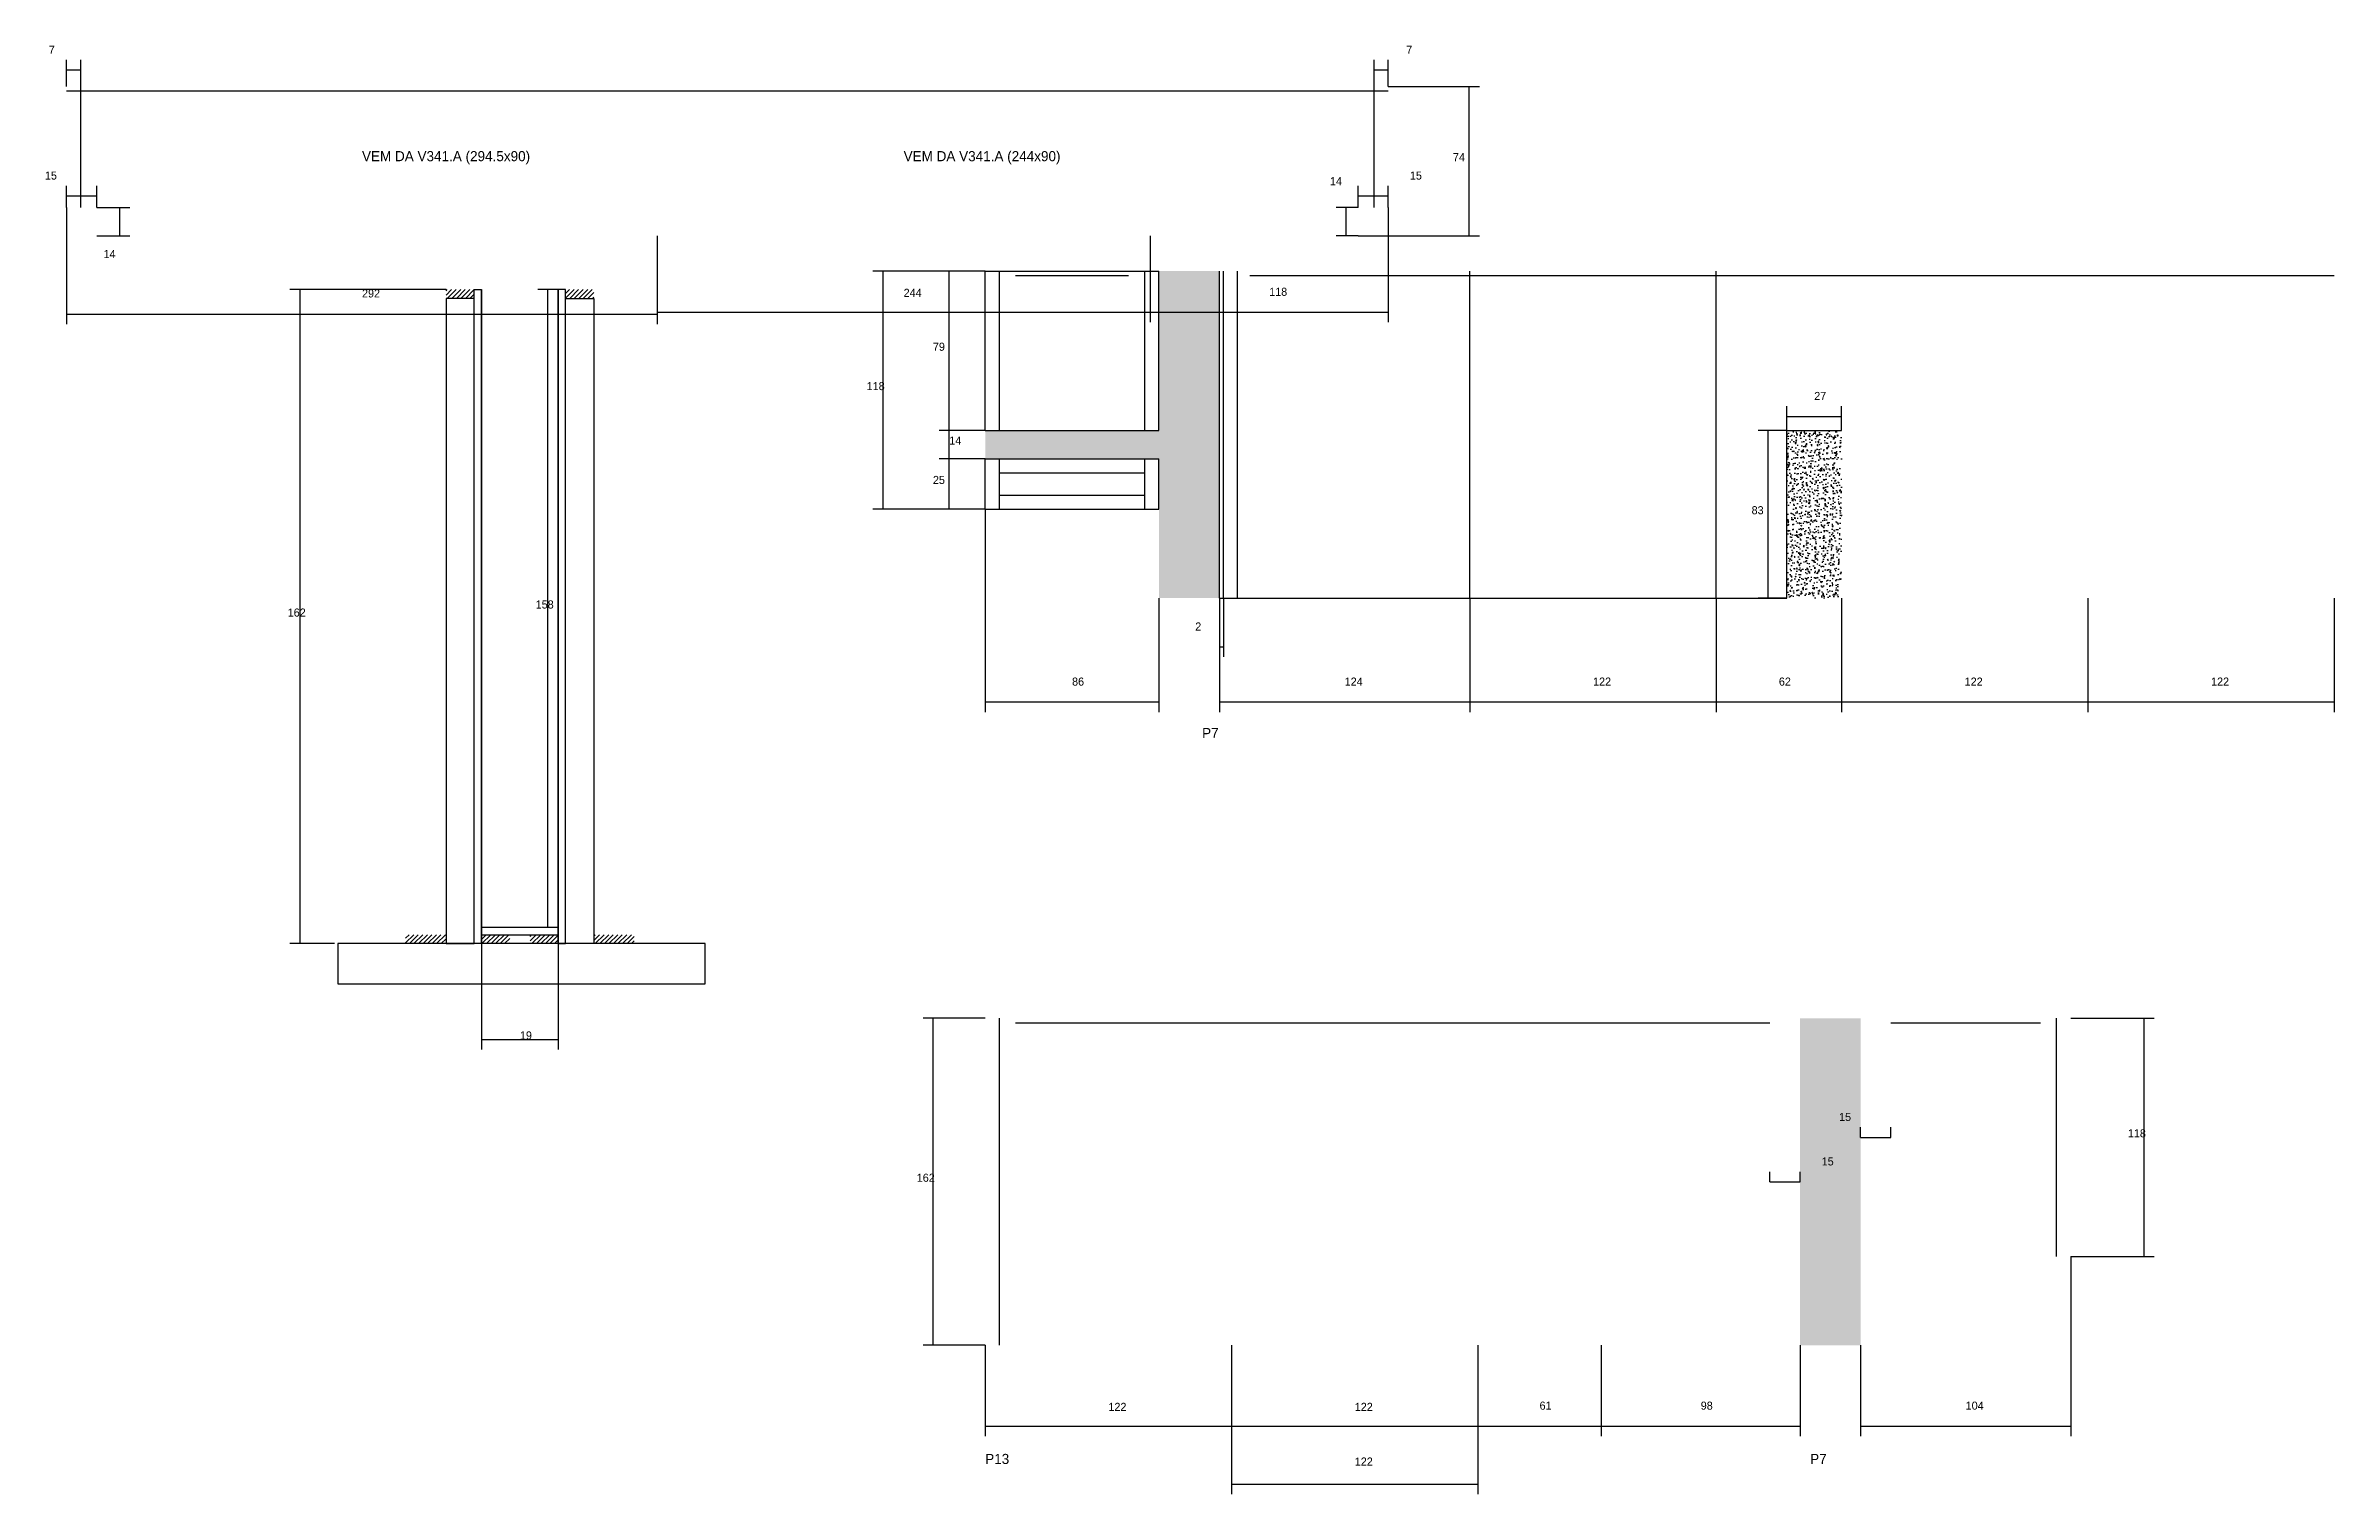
# Model space of a CAD drawing. Header units: metres. Extents: x -2848 to 22762, y -49062 to 1016.
# Drawn here: x 12570 to 13703, y -49049 to -48331 of the extents above; entities that cross this region are included whole.
import ezdxf

# ---------------------------------------------------------------- set-up
doc = ezdxf.new("R2010")
doc.units = ezdxf.units.M
for name, color, linetype in [('COTA', 4, 'Continuous'), ('Madeira', 126, 'Continuous'), ('NOMENCLATURA', 7, 'Continuous'), ('Painéis', 200, 'Continuous'), ('SARR_2.2x10', 40, 'Continuous'), ('SARR_2.2x7', 40, 'Continuous'), ('SARR_3.5x7', 81, 'Continuous'), ('Texto Seção', 7, 'Continuous')]:
    doc.layers.add(name, color=color, linetype=linetype)

msp = doc.modelspace()

# ---------------------------------------------------------------- texts
at = {"layer": 'COTA'}
for s, p in [('7', (12571.7, -48334.9)), ('7', (13243.9, -48334.9)), ('74', (13267, -48388.1)), ('15', (12569.8, -48397.2)), ('14', (13206.1, -48400)), ('15', (13245.7, -48397.2)), ('14', (12598.8, -48436.1)), ('292', (12726.8, -48455.6)), ('244', (12995, -48455.3)), ('118', (13176, -48454.8)), ('79', (13009.5, -48482)), ('118', (12976.7, -48501.5)), ('27', (13445.9, -48506.4)), ('14', (13017.6, -48528.5)), ('25', (13009.5, -48548)), ('83', (13414.9, -48563)), ('162', (12690, -48613.7)), ('158', (12812.8, -48609.7)), ('2', (13139.4, -48620.6)), ('86', (13078.4, -48647.9)), ('124', (13213.4, -48647.9)), ('122', (13336.4, -48647.9)), ('62', (13428.4, -48647.9)), ('122', (13520.4, -48647.9)), ('122', (13642.4, -48647.9)), ('19', (12805, -48823.2)), ('15', (13458.2, -48863.6)), ('118', (13601.2, -48871.7)), ('15', (13449.6, -48885.6)), ('162', (13001.5, -48893.7)), ('122', (13096.4, -49007.2)), ('122', (13218.4, -49007.2)), ('61', (13309.9, -49006.6)), ('98', (13389.7, -49006.6)), ('104', (13520.9, -49006.6)), ('122', (13218.4, -49034.3))]:
    msp.add_text(s, height=4, dxfattribs=at).set_placement(p)
at = {"layer": 'NOMENCLATURA'}
for s, p in [('P7', (13142.8, -48673.9)), ('P13', (13035.4, -49033.5)), ('P7', (13443.9, -49033.5))]:
    msp.add_text(s, height=5, dxfattribs=at).set_placement(p)
at = {"layer": 'Texto Seção'}
for s, p in [('VEM DA V341.A^J(294.5x90)', (12726.8, -48388.1)), ('VEM DA V341.A^J(244x90)', (12995, -48388.1))]:
    msp.add_text(s, height=5, dxfattribs=at).set_placement(p)

# ---------------------------------------------------------------- hatches: boundary and pattern name
at = {"layer": 'COTA'}
h = msp.add_hatch(dxfattribs=at)
h.set_pattern_fill('AR-CONC', scale=0.03)
h.paths.add_polyline_path([(13121.4, -48521.5), (13035.4, -48521.5), (13035.4, -48535.5), (13121.4, -48535.5), (13121.4, -48560.5), (13121.4, -48604.5), (13151.4, -48604.5), (13151.4, -48442.5), (13121.4, -48442.5)])
h = msp.add_hatch(dxfattribs=at)
h.set_pattern_fill('AR-CONC', scale=0.03)
h.paths.add_polyline_path([(13432.4, -48604.5), (13459.4, -48604.5), (13459.4, -48521.5), (13432.4, -48521.5)])
h = msp.add_hatch(dxfattribs=at)
h.set_pattern_fill('AR-CONC', scale=0.03)
h.paths.add_polyline_path([(13468.9, -48812.7), (13438.9, -48812.7), (13438.9, -48974.7), (13468.9, -48974.7), (13468.9, -48930.7)])
at = {"layer": 'SARR_2.2x10'}
h = msp.add_hatch(dxfattribs=at)
h.set_pattern_fill('ANSI31', scale=0.5)
h.paths.add_polyline_path([(12748.4, -48771.3), (12748.4, -48775.7), (12768.4, -48775.7), (12768.4, -48771.3)])
h = msp.add_hatch(dxfattribs=at)
h.set_pattern_fill('ANSI31', scale=0.5)
h.paths.add_polyline_path([(12841.6, -48771.3), (12841.6, -48775.7), (12861.6, -48775.7), (12861.6, -48771.3)])
at = {"layer": 'SARR_2.2x7'}
h = msp.add_hatch(dxfattribs=at)
h.set_pattern_fill('ANSI31', scale=0.5)
h.paths.add_polyline_path([(12782.4, -48451.7), (12782.4, -48456.1), (12768.4, -48456.1), (12768.4, -48451.7)])
h = msp.add_hatch(dxfattribs=at)
h.set_pattern_fill('ANSI31', scale=0.5)
h.paths.add_polyline_path([(12827.6, -48451.7), (12827.6, -48456.1), (12841.6, -48456.1), (12841.6, -48451.7)])
h = msp.add_hatch(dxfattribs=at)
h.set_pattern_fill('ANSI31', scale=0.5)
h.paths.add_polyline_path([(12800, -48775.7), (12800, -48771.3), (12800, -48771.3), (12786, -48771.3), (12786, -48771.3), (12786, -48775.7), (12786, -48775.7), (12800, -48775.7)])
h = msp.add_hatch(dxfattribs=at)
h.set_pattern_fill('ANSI31', scale=0.5)
h.paths.add_polyline_path([(12810, -48775.7), (12810, -48771.3), (12810, -48771.3), (12824, -48771.3), (12824, -48771.3), (12824, -48775.7), (12824, -48775.7), (12810, -48775.7)])

# ---------------------------------------------------------------- linework, layer by layer
at = {"layer": 'COTA'}
for p, q in [((12580.5, -48351.1), (12580.5, -48337.9)), ((12587.5, -48351.1), (12587.5, -48337.9)), ((13228, -48351.1), (13228, -48337.9)), ((13235, -48351.1), (13235, -48337.9)), ((12580.5, -48342.9), (12587.5, -48342.9)), ((13228, -48342.9), (13235, -48342.9)), ((13235, -48351.1), (13280.1, -48351.1)), ((13275.1, -48425.1), (13275.1, -48351.1)), ((12580.5, -48411.1), (12580.5, -48400.3)), ((12580.5, -48405.3), (12595.5, -48405.3)), ((12595.5, -48411.1), (12595.5, -48400.3)), ((13220, -48411.1), (13220, -48400.3)), ((13220, -48405.3), (13235, -48405.3)), ((13235, -48411.1), (13235, -48400.3)), ((12580.5, -48411.1), (12580.5, -48468.8)), ((12595.5, -48411.1), (12611.8, -48411.1)), ((12606.8, -48425.1), (12606.8, -48411.1)), ((13220, -48411.1), (13209.1, -48411.1)), ((13214.1, -48425.1), (13214.1, -48411.1)), ((13235, -48411.1), (13235, -48467.9)), ((12595.5, -48425.1), (12611.8, -48425.1)), ((12873, -48425.1), (12873, -48467.9)), ((12873, -48425.1), (12873, -48468.8)), ((13117, -48425.1), (13117, -48467.9)), ((13117, -48425.1), (13117, -48467.9)), ((13220, -48425.1), (13209.1, -48425.1)), ((13220, -48425.1), (13280.1, -48425.1)), ((13035.4, -48442.5), (12979.8, -48442.5)), ((12984.8, -48560.5), (12984.8, -48442.5)), ((13035.4, -48442.5), (13012.6, -48442.5)), ((13017.6, -48521.5), (13017.6, -48442.5)), ((12768.4, -48451.7), (12691.1, -48451.7)), ((12696.1, -48775.7), (12696.1, -48451.7)), ((12824, -48451.7), (12813.9, -48451.7)), ((12818.9, -48767.7), (12818.9, -48451.7)), ((12580.5, -48463.8), (12873, -48463.8)), ((12873, -48462.9), (13117, -48462.9)), ((13117, -48462.9), (13235, -48462.9)), ((13432.4, -48521.5), (13432.4, -48509.5)), ((13459.4, -48521.5), (13459.4, -48509.5)), ((13035.4, -48521.5), (13012.6, -48521.5)), ((13035.4, -48521.5), (13012.6, -48521.5)), ((13017.6, -48535.5), (13017.6, -48521.5)), ((13432.4, -48521.5), (13418.1, -48521.5)), ((13423.1, -48604.5), (13423.1, -48521.5)), ((13432.4, -48514.5), (13459.4, -48514.5)), ((13035.4, -48535.5), (13012.6, -48535.5)), ((13035.4, -48535.5), (13012.6, -48535.5)), ((13017.6, -48560.5), (13017.6, -48535.5)), ((13035.4, -48560.5), (12979.8, -48560.5)), ((13035.4, -48560.5), (13012.6, -48560.5)), ((13035.4, -48560.5), (13035.4, -48661)), ((13121.4, -48604.5), (13121.4, -48661)), ((13151.4, -48604.5), (13151.4, -48633.6)), ((13151.4, -48604.5), (13151.4, -48661)), ((13153.4, -48604.5), (13153.4, -48633.6)), ((13275.4, -48604.5), (13275.4, -48661)), ((13275.4, -48604.5), (13275.4, -48661)), ((13397.4, -48604.5), (13397.4, -48661)), ((13397.4, -48604.5), (13397.4, -48661)), ((13432.4, -48604.5), (13418.1, -48604.5)), ((13459.4, -48604.5), (13459.4, -48661)), ((13459.4, -48604.5), (13459.4, -48661)), ((13581.4, -48604.5), (13581.4, -48661)), ((13581.4, -48604.5), (13581.4, -48661)), ((13703.4, -48604.5), (13703.4, -48661)), ((13151.4, -48628.6), (13153.4, -48628.6)), ((13035.4, -48656), (13121.4, -48656)), ((13151.4, -48656), (13275.4, -48656)), ((13275.4, -48656), (13397.4, -48656)), ((13397.4, -48656), (13459.4, -48656)), ((13459.4, -48656), (13581.4, -48656)), ((13581.4, -48656), (13703.4, -48656)), ((12824, -48767.7), (12813.9, -48767.7)), ((12713.2, -48775.7), (12691.1, -48775.7)), ((12786, -48775.7), (12786, -48828.2)), ((12824, -48775.7), (12824, -48828.2)), ((13035.4, -48812.7), (13004.7, -48812.7)), ((13009.7, -48974.7), (13009.7, -48812.7)), ((13572.9, -48812.7), (13614.3, -48812.7)), ((13609.3, -48930.7), (13609.3, -48812.7)), ((12786, -48823.2), (12824, -48823.2)), ((13468.9, -48871.7), (13468.9, -48866.7)), ((13468.9, -48871.7), (13483.9, -48871.7)), ((13483.9, -48871.7), (13483.9, -48866.7)), ((13423.9, -48893.7), (13423.9, -48888.7)), ((13423.9, -48893.7), (13438.9, -48893.7)), ((13438.9, -48893.7), (13438.9, -48888.7)), ((13572.9, -48930.7), (13572.9, -49019.7)), ((13572.9, -48930.7), (13614.3, -48930.7)), ((13035.4, -48974.7), (13004.7, -48974.7)), ((13035.4, -48974.7), (13035.4, -49019.7)), ((13157.4, -48974.7), (13157.4, -49019.7)), ((13157.4, -48974.7), (13157.4, -49019.7)), ((13157.4, -48974.7), (13157.4, -49048.5)), ((13279.4, -48974.7), (13279.4, -49019.7)), ((13279.4, -48974.7), (13279.4, -49019.7)), ((13279.4, -48974.7), (13279.4, -49048.5)), ((13340.4, -48974.7), (13340.4, -49019.7)), ((13340.4, -48974.7), (13340.4, -49019.7)), ((13438.9, -48974.7), (13438.9, -49019.7)), ((13468.9, -48974.7), (13468.9, -49019.7)), ((13035.4, -49014.7), (13157.4, -49014.7)), ((13157.4, -49014.7), (13279.4, -49014.7)), ((13279.4, -49014.7), (13340.4, -49014.7)), ((13340.4, -49014.7), (13438.9, -49014.7)), ((13468.9, -49014.7), (13572.9, -49014.7)), ((13157.4, -49043.5), (13279.4, -49043.5))]:
    msp.add_line(p, q, dxfattribs=at)
at = {"layer": 'Madeira'}
msp.add_lwpolyline([(12714.9, -48795.7), (12896.8, -48795.7), (12896.8, -48775.7), (12714.9, -48775.7)], close=True, dxfattribs=at)
at = {"layer": 'Painéis'}
for p, q in [((13035.4, -48442.5), (13121.4, -48442.5)), ((13035.4, -48521.5), (13035.4, -48442.5)), ((13121.4, -48521.5), (13121.4, -48442.5)), ((13151.4, -48604.5), (13151.4, -48442.5)), ((13153.4, -48604.5), (13153.4, -48442.5)), ((13275.4, -48604.5), (13275.4, -48442.5)), ((13397.4, -48604.5), (13397.4, -48442.5)), ((12782.4, -48775.7), (12782.4, -48451.7)), ((12786, -48775.7), (12786, -48451.7)), ((12824, -48775.7), (12824, -48451.7)), ((12827.6, -48775.7), (12827.6, -48451.7)), ((13035.4, -48521.5), (13121.4, -48521.5)), ((13432.4, -48521.5), (13459.4, -48521.5)), ((13432.4, -48604.5), (13432.4, -48521.5)), ((13035.4, -48535.5), (13121.4, -48535.5)), ((13035.4, -48560.5), (13035.4, -48535.5)), ((13121.4, -48560.5), (13121.4, -48535.5)), ((13035.4, -48560.5), (13121.4, -48560.5)), ((13151.4, -48604.5), (13432.4, -48604.5))]:
    msp.add_line(p, q, dxfattribs=at)
for points in [[(12782.4, -48775.7), (12782.4, -48451.7), (12786, -48451.7), (12786, -48775.7)], [(12827.6, -48775.7), (12827.6, -48451.7), (12824, -48451.7), (12824, -48775.7)], [(12824, -48767.7), (12786, -48767.7), (12786, -48771.3), (12824, -48771.3)]]:
    msp.add_lwpolyline(points, close=True, dxfattribs=at)
at = {"layer": 'SARR_2.2x7'}
for p, q in [((12580.5, -48353.3), (12873, -48353.3)), ((12587.5, -48411.1), (12587.5, -48351.1)), ((12873, -48353.3), (13117, -48353.3)), ((13117, -48353.3), (13235, -48353.3)), ((13228, -48411.1), (13228, -48351.1)), ((13042.4, -48521.5), (13042.4, -48442.5)), ((13114.4, -48521.5), (13114.4, -48442.5)), ((13160.4, -48604.5), (13160.4, -48442.5)), ((13050.4, -48444.7), (13106.4, -48444.7)), ((13166.4, -48444.7), (13275.4, -48444.7)), ((13275.4, -48444.7), (13397.4, -48444.7)), ((13397.4, -48444.7), (13459.4, -48444.7)), ((13459.4, -48444.7), (13581.4, -48444.7)), ((13581.4, -48444.7), (13703.4, -48444.7)), ((13042.4, -48560.5), (13042.4, -48535.5)), ((13042.4, -48542.5), (13114.4, -48542.5)), ((13114.4, -48560.5), (13114.4, -48535.5)), ((13042.4, -48553.5), (13114.4, -48553.5)), ((13042.4, -48974.7), (13042.4, -48812.7)), ((13050.4, -48814.9), (13157.4, -48814.9)), ((13157.4, -48814.9), (13279.4, -48814.9)), ((13279.4, -48814.9), (13340.4, -48814.9)), ((13340.4, -48814.9), (13423.9, -48814.9)), ((13483.9, -48814.9), (13557.9, -48814.9)), ((13565.9, -48930.7), (13565.9, -48812.7))]:
    msp.add_line(p, q, dxfattribs=at)
at = {"layer": 'SARR_3.5x7'}
for points in [[(12782.4, -48456.1), (12768.4, -48456.1), (12768.4, -48775.7), (12782.4, -48775.7)], [(12827.6, -48456.1), (12841.6, -48456.1), (12841.6, -48775.7), (12827.6, -48775.7)]]:
    msp.add_lwpolyline(points, close=True, dxfattribs=at)

msp.set_redraw_order([(e.dxf.handle, doc.entitydb.next_handle()) for e in msp.query("TEXT MTEXT ATTDEF DIMENSION ARC_DIMENSION")])  # texts and dimensions are drawn at this point

doc.saveas('drawing.dxf')
